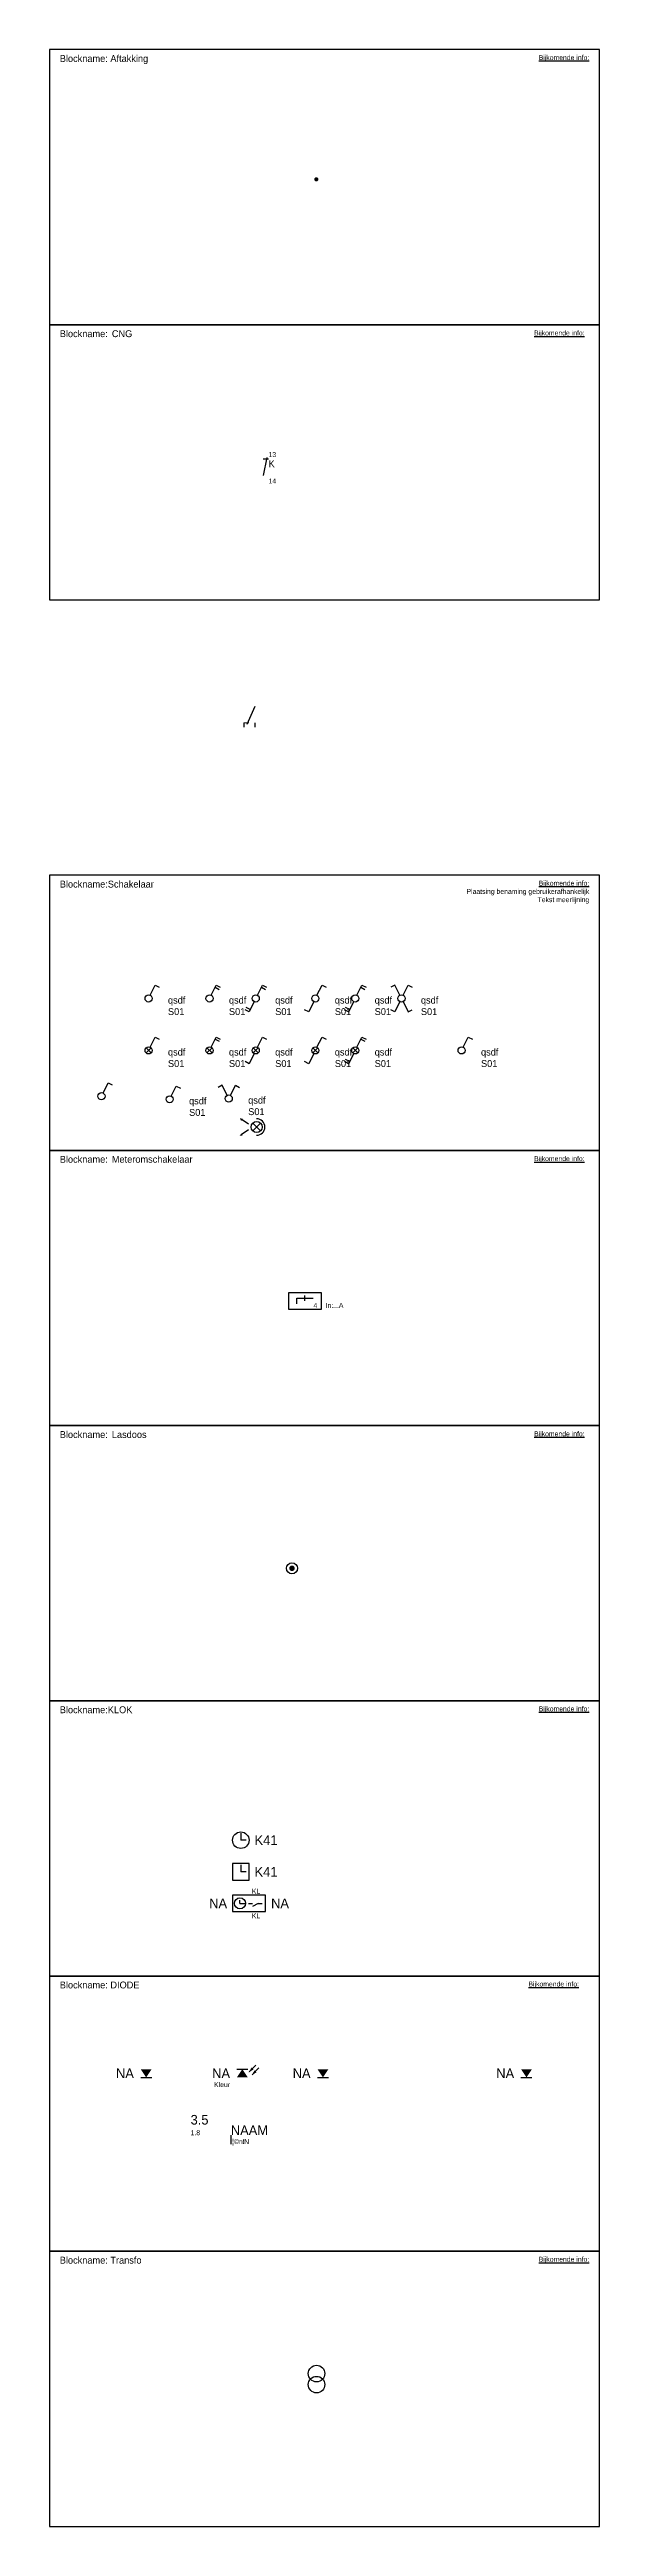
# Model space of a CAD drawing. Header units: millimetres. Extents: x -7152 to 5843, y -5056 to 10205.
# Drawn here: x 500 to 700, y 0 to 900 of the extents above; entities that cross this region are included whole.
import ezdxf
from ezdxf.enums import TextEntityAlignment as Align

# ---------------------------------------------------------------- set-up
doc = ezdxf.new("R2018")
doc.units = ezdxf.units.MM
doc.layers.add('18', color=1, linetype='Continuous')
doc.layers.add('35', color=2, linetype='Continuous')
doc.styles.add('ISOPLUS', font='isoplus')
doc.styles.get("Standard").update_dxf_attribs({"font": 'isoplus.shx'})
doc.dimstyles.new('ISO-25', dxfattribs={"dimtxt": 2.5, "dimasz": 2.5, "dimexe": 1.25, "dimexo": 0.625, "dimtad": 1, "dimtxsty": 'Standard', "dimcen": 2.5, "dimadec": 0, "dimazin": 0, "dimtfac": 1, "dimtmove": 0, "dimatfit": 3, "dimfxl": 1, "dimarcsym": 0})

msp = doc.modelspace()

# ---------------------------------------------------------------- texts
at = {"color": 7}
for s, p in [('Blockname: Aftakking', (503.742, 898)), ('Blockname:Schakelaar', (503.742, 598)), ('Blockname:KLOK', (503.742, 298)), ('Blockname: DIODE', (503.742, 198)), ('Blockname: Transfo', (503.742, 98))]:
    msp.add_text(s, height=2.5, dxfattribs=at).set_placement(p, align=Align.TOP_LEFT)
at = {"linetype": 'Continuous'}
for s, height, p in [('3.5', 3.5, (551.308, 146.028)), ('1.8', 1.8, (551.308, 142.166))]:
    msp.add_text(s, height=height, dxfattribs=at).set_placement(p)
at = {"color": 1, "style": 'ISOPLUS'}
msp.add_text('¦©n:', height=1.8, dxfattribs=at).set_placement((566.443, 138.955))
at = {"linetype": 'Continuous', "char_height": 1.8, "attachment_point": 3}
for s, insert in [('{\\LBijkomende info:}', (696.27, 898)), ('{\\LBijkomende info:\\P}Plaatsing benaming gebruikerafhankelijk\\PTekst meerlijning', (696.27, 598)), ('{\\LBijkomende info:}', (696.27, 298)), ('{\\LBijkomende info:}', (692.54, 198)), ('{\\LBijkomende info:}', (696.27, 98))]:
    msp.add_mtext_dynamic_manual_height_columns(s, width=92.06557, gutter_width=9, heights=[0], dxfattribs=dict(at, insert=insert))
at = {"color": 2, "style": 'ISOPLUS'}
msp.add_attdef('NAAM', (565.943, 142.205), '', height=3.5, dxfattribs=at)
at = {"color": 1, "style": 'ISOPLUS'}
msp.add_attdef('IN', text='', height=1.8, dxfattribs=at).set_placement((570.093, 139.855), align=Align.MIDDLE_LEFT)

# ---------------------------------------------------------------- blocks, each defined once
blk = doc.blocks.new('Aftakking')
at = {"linetype": 'Continuous'}
h = blk.add_hatch(color=0, dxfattribs=at)
h.dxf.hatch_style = 1
edge = h.paths.add_edge_path()
edge.add_arc((0, 0), 0.75, 0, 360)
blk = doc.blocks.new('*U294')
for p, q in [((0.58, 1.16), (2.41, 4.82)), ((2.41, 4.82), (3.91, 4.07))]:
    blk.add_line(p, q)
at = {"color": 0}
blk.add_circle((0, 0), 1.29, dxfattribs=at)
at = {"color": 1, "lineweight": 30, "flags": 104}
blk.add_attdef('NAAM', text='', height=1.8, dxfattribs=at).set_placement((7.06, 0.64), align=Align.MIDDLE_LEFT)
blk = doc.blocks.new('*U317')
at = {"color": 0}
blk.add_line((-2, 3), (2, 3), dxfattribs=at)
at = {"color": 1}
for p, q in [((2.47, 2.04), (4.95, 4.51)), ((3.54, 0.97), (6.01, 3.45))]:
    blk.add_line(p, q, dxfattribs=at)
at = {"color": 0}
blk.add_solid([(-2, 0), (2, 0), (0, 3)], dxfattribs=at)
at = {"color": 1}
for points in [[(2.3, 1.86), (3.36, 3.63), (4.07, 2.92)], [(3.36, 0.8), (4.42, 2.57), (5.13, 1.86)]]:
    blk.add_solid(points, dxfattribs=at)
at = {"color": 2, "linetype": 'Continuous', "style": 'ISOPLUS'}
blk.add_attdef('NAAM', text='', height=3.5, dxfattribs=at).set_placement((-4.48, -0.25), align=Align.RIGHT)
at = {"color": 1, "linetype": 'Continuous'}
blk.add_attdef('KLEUR', text='', height=1.8, dxfattribs=at).set_placement((-4.48, -3.5), align=Align.RIGHT)
blk = doc.blocks.new('*U316')
at = {"color": 0}
blk.add_line((-2, 0), (2, 0), dxfattribs=at)
blk.add_solid([(-2, 3), (2, 3), (0, 0)], dxfattribs=at)
at = {"color": 2, "linetype": 'Continuous', "style": 'ISOPLUS'}
blk.add_attdef('NAAM', text='', height=3.5, dxfattribs=at).set_placement((-4.48, -0.25), align=Align.RIGHT)
blk = doc.blocks.new('*U318')
at = {"color": 0}
blk.add_line((-2, 0), (2, 0), dxfattribs=at)
blk.add_solid([(-2, 3), (2, 3), (0, 0)], dxfattribs=at)
at = {"color": 2, "linetype": 'Continuous', "style": 'ISOPLUS'}
blk.add_attdef('NAAM', text='', height=3.5, dxfattribs=at).set_placement((-4.48, -0.25), align=Align.RIGHT)
blk = doc.blocks.new('*U373')
at = {"linetype": 'Continuous', "ltscale": 15}
for p, q in [((0, 0), (-2.98, -6.53)), ((-4, -6), (-4, -7.47))]:
    blk.add_line(p, q, dxfattribs=at)
at = {"linetype": 'ByBlock', "lineweight": 0}
blk.add_lwpolyline([(-2.18, -6), (-4, -6)], dxfattribs=at)
blk.add_lwpolyline([(0, -6), (0, -7.47)])
at = {"color": 1}
blk.add_attdef('ON/OF/SD_LL', text='', height=1.8, dxfattribs=at).set_placement((1.5, 0.6), align=Align.TOP_LEFT)
for tag, p in [('B_LL', (1.5, 2.4)), ('TR_LL', (1.5, -8.42))]:
    blk.add_attdef(tag, text='', height=1.8, dxfattribs=at).set_placement(p, align=Align.MIDDLE_LEFT)
blk.add_attdef('TL_LL', text='', height=1.8, dxfattribs=at).set_placement((-5.5, -8.42), align=Align.MIDDLE_RIGHT)
at = {"color": 2, "style": 'ISOPLUS'}
blk.add_attdef('NUM_LL', text='', height=2.5, dxfattribs=at).set_placement((1.5, -4), align=Align.MIDDLE_LEFT)
blk = doc.blocks.new('*U293')
for p, q in [((0.58, 1.16), (2.41, 4.82)), ((2.03, 4.05), (3.53, 3.31)), ((2.41, 4.82), (3.91, 4.07))]:
    blk.add_line(p, q)
at = {"color": 0}
blk.add_circle((0, 0), 1.29, dxfattribs=at)
at = {"color": 1, "lineweight": 30, "flags": 104}
blk.add_attdef('NAAM', text='', height=1.8, dxfattribs=at).set_placement((7.06, 0.64), align=Align.MIDDLE_LEFT)
blk = doc.blocks.new('*U296')
for p, q in [((0.58, 1.16), (2.41, 4.82)), ((2.03, 4.05), (3.53, 3.31)), ((2.41, 4.82), (3.91, 4.07)), ((-2.41, -4.82), (-3.91, -4.07)), ((-2.03, -4.05), (-3.53, -3.31)), ((-0.58, -1.16), (-2.41, -4.82))]:
    blk.add_line(p, q)
at = {"color": 0}
blk.add_circle((0, 0), 1.29, dxfattribs=at)
blk = doc.blocks.new('*U295')
for p, q in [((0.58, 1.16), (2.41, 4.82)), ((2.41, 4.82), (3.91, 4.07)), ((-2.41, -4.82), (-3.91, -4.07)), ((-0.58, -1.16), (-2.41, -4.82))]:
    blk.add_line(p, q)
at = {"color": 0}
blk.add_circle((0, 0), 1.29, dxfattribs=at)
blk = doc.blocks.new('*U297')
for p, q in [((-2.41, 4.82), (-3.91, 4.07)), ((-0.58, 1.16), (-2.41, 4.82)), ((0.58, 1.16), (2.41, 4.82)), ((2.41, 4.82), (3.91, 4.07)), ((-2.41, -4.82), (-3.91, -4.07)), ((-0.58, -1.16), (-2.41, -4.82)), ((0.58, -1.16), (2.41, -4.82)), ((2.41, -4.82), (3.91, -4.07))]:
    blk.add_line(p, q)
at = {"color": 0}
blk.add_circle((0, 0), 1.29, dxfattribs=at)
blk = doc.blocks.new('*U301')
for p, q in [((0.92, 0.92), (-0.92, -0.92)), ((0.92, -0.92), (-0.92, 0.92)), ((0.58, 1.16), (2.41, 4.82)), ((2.41, 4.82), (3.91, 4.07))]:
    blk.add_line(p, q)
at = {"color": 0}
blk.add_circle((0, 0), 1.29, dxfattribs=at)
at = {"color": 1, "lineweight": 30, "flags": 104}
blk.add_attdef('NAAM', text='', height=1.8, dxfattribs=at).set_placement((7.06, 0.64), align=Align.MIDDLE_LEFT)
blk = doc.blocks.new('*U300')
for p, q in [((0.92, 0.92), (-0.92, -0.92)), ((0.92, -0.92), (-0.92, 0.92)), ((0.58, 1.16), (2.41, 4.82)), ((2.03, 4.05), (3.53, 3.31)), ((2.41, 4.82), (3.91, 4.07))]:
    blk.add_line(p, q)
at = {"color": 0}
blk.add_circle((0, 0), 1.29, dxfattribs=at)
at = {"color": 1, "lineweight": 30, "flags": 104}
blk.add_attdef('NAAM', text='', height=1.8, dxfattribs=at).set_placement((7.06, 0.64), align=Align.MIDDLE_LEFT)
blk = doc.blocks.new('*U299')
for p, q in [((0.92, 0.92), (-0.92, -0.92)), ((0.92, -0.92), (-0.92, 0.92)), ((0.58, 1.16), (2.41, 4.82)), ((2.41, 4.82), (3.91, 4.07)), ((-2.41, -4.82), (-3.91, -4.07)), ((-0.58, -1.16), (-2.41, -4.82))]:
    blk.add_line(p, q)
at = {"color": 0}
blk.add_circle((0, 0), 1.29, dxfattribs=at)
blk = doc.blocks.new('*U298')
for p, q in [((0.92, 0.92), (-0.92, -0.92)), ((0.92, -0.92), (-0.92, 0.92)), ((0.58, 1.16), (2.41, 4.82)), ((2.03, 4.05), (3.53, 3.31)), ((2.41, 4.82), (3.91, 4.07)), ((-2.41, -4.82), (-3.91, -4.07)), ((-2.03, -4.05), (-3.53, -3.31)), ((-0.58, -1.16), (-2.41, -4.82))]:
    blk.add_line(p, q)
at = {"color": 0}
blk.add_circle((0, 0), 1.29, dxfattribs=at)
blk = doc.blocks.new('*U315')
at = {"color": 0, "linetype": 'Continuous'}
blk.add_lwpolyline([(0, -6), (12, -6), (12, 0), (0, 0)], close=True, dxfattribs=at)
at = {"layer": '18'}
for p, q in [((2.69, -3), (2.69, -1.88)), ((2.69, -3), (4.48, -3)), ((5.77, -3), (7.27, -3)), ((9.25, -3), (7.27, -4.14)), ((9.25, -3), (10.75, -3))]:
    blk.add_line(p, q, dxfattribs=at)
blk.add_circle((2.69, -3), 2, dxfattribs=at)
at = {"color": 1, "linetype": 'Continuous'}
blk.add_attdef('KLEMNRB', text='', height=1.8, dxfattribs=at).set_placement((7, 0), align=Align.BOTTOM_LEFT)
at = {"color": 2}
blk.add_attdef('NAAMSR', text='', height=3.5, dxfattribs=at).set_placement((-2, -3), align=Align.MIDDLE_RIGHT)
at = {"color": 1, "linetype": 'Continuous'}
blk.add_attdef('KLEMNRO', text='', height=1.8, dxfattribs=at).set_placement((7, -6.6), align=Align.TOP_LEFT)
at = {"color": 2}
blk.add_attdef('NAAMSL', text='', height=3.5, dxfattribs=at).set_placement((14, -3), align=Align.MIDDLE_LEFT)
blk = doc.blocks.new('*U377')
at = {"color": 0, "linetype": 'Continuous', "ltscale": 15}
for centre in [(0, 2), (0, -2)]:
    blk.add_circle(centre, 3, dxfattribs=at)
at = {"color": 2, "style": 'ISOPLUS'}
blk.add_attdef('NUM_K', text='', height=3.5, dxfattribs=at).set_placement((-4.5, 6.25), align=Align.MIDDLE_RIGHT)
at = {"color": 1, "style": 'ISOPLUS'}
for tag, p in [('UP_K', (-4.5, 2.82)), ('P_K', (-4.5, 0)), ('SCHAKELING_K', (-4.5, -5.6)), ('KLASSE_K', (-4.5, -8.4)), ('US_K', (-4.5, -2.8))]:
    blk.add_attdef(tag, text='', height=1.8, dxfattribs=at).set_placement(p, align=Align.MIDDLE_RIGHT)
blk = doc.blocks.new('*U418')
at = {"color": 0}
blk.add_lwpolyline([(0, 0), (200, 0), (200, 100), (0, 100)], close=True, dxfattribs=at)
blk.add_text('Blockname:', height=2.5, dxfattribs=at).set_placement((3.74, 98), align=Align.TOP_LEFT)
at = {"color": 0, "linetype": 'Continuous'}
blk.add_text('%%UBijkomende info:', height=1.8, dxfattribs=at).set_placement((176.22, 96.12))
at = {"color": 161, "linetype": 'Continuous', "ltscale": 15, "true_color": 0x8c9ff3}
blk.add_attdef('BLOCKNAME', (22.67, 95.5), '', height=2.5, dxfattribs=at)
blk = doc.blocks.new('*U414')
at = {"color": 0, "linetype": 'Continuous', "ltscale": 15}
for points in [[(1.4, 6.53), (0, 0)], [(0, 6), (2, 6)]]:
    blk.add_lwpolyline(points, dxfattribs=at)
at = {"color": 1, "style": 'ISOPLUS'}
blk.add_attdef('AMP', (2, 0), '', height=1.8, dxfattribs=at)
blk.add_attdef('KLNR1', text='', height=1.8, dxfattribs=at).set_placement((2, 7.6), align=Align.MIDDLE_LEFT)
at = {"color": 2, "style": 'ISOPLUS'}
blk.add_attdef('NAAM', (2, 3), '', height=2.5, dxfattribs=at)
at = {"color": 1}
blk.add_attdef('KLNR2', text='', height=1.8, dxfattribs=at).set_placement((2, -2), align=Align.MIDDLE_LEFT)
blk = doc.blocks.new('*U438')
at = {"color": 1, "linetype": 'ByBlock', "const_width": 1}
blk.add_lwpolyline([(-0.5, 0, 1), (0.5, 0, 1)], format="xyb", close=True, dxfattribs=at)
at = {"color": 0, "linetype": 'ByBlock'}
blk.add_circle((0, 0), 2, dxfattribs=at)
at = {"color": 2, "linetype": 'Continuous', "ltscale": 15}
blk.add_attdef('NAAM_L', text='', height=3.5, dxfattribs=at).set_placement((-3.5, 0), align=Align.MIDDLE_RIGHT)
at = {"color": 1, "linetype": 'Continuous', "ltscale": 15}
blk.add_attdef('TEKST135', text='', height=1.8, dxfattribs=at).set_placement((-2.47, 2.47), align=Align.RIGHT)
blk.add_attdef('TEKST45', (2.47, 2.47), '', height=1.8, dxfattribs=at)
at = {"color": 2, "linetype": 'Continuous', "ltscale": 15}
blk.add_attdef('NAAM_R', text='', height=3.5, dxfattribs=at).set_placement((3.5, 0), align=Align.MIDDLE_LEFT)
at = {"color": 1, "linetype": 'Continuous', "ltscale": 15}
blk.add_attdef('TEKST225', text='', height=1.8, dxfattribs=at).set_placement((-2.47, -2.47), align=Align.TOP_RIGHT)
blk.add_attdef('TEKST315', text='', height=1.8, dxfattribs=at).set_placement((2.47, -2.47), align=Align.TOP_LEFT)
blk = doc.blocks.new('Meteromschakelaar')
at = {"linetype": 'Continuous'}
blk.add_line((0, -3), (0, -1), dxfattribs=at)
at = {"color": 0, "linetype": 'Continuous'}
blk.add_lwpolyline([(-6, -6), (6, -6), (6, 0), (-6, 0)], close=True, dxfattribs=at)
at = {"layer": '35', "linetype": 'Continuous'}
blk.add_lwpolyline([(-3, -4), (-3, -2), (3, -2)], dxfattribs=at)
at = {"color": 1, "linetype": 'Continuous', "ltscale": 15}
blk.add_attdef('KLEMNRLB', text='', height=1.8, dxfattribs=at).set_placement((-4.5, 1.5), align=Align.RIGHT)
blk.add_attdef('KLEMNRRB', (4.5, 1.5), '', height=1.8, dxfattribs=at)
at = {"color": 2, "linetype": 'Continuous'}
blk.add_attdef('NAAM', (7.5, -2.5), '', height=3.5, dxfattribs=at)
at = {"color": 1, "linetype": 'Continuous', "ltscale": 15}
blk.add_attdef('KLEMNRLO', text='', height=1.8, dxfattribs=at).set_placement((-4.5, -7.5), align=Align.TOP_RIGHT)
at = {"color": 1, "linetype": 'Continuous'}
blk.add_attdef('POS', text='', height=1.8, dxfattribs=at).set_placement((4.5, -5.5), align=Align.RIGHT)
at = {"color": 1, "linetype": 'Continuous', "ltscale": 15}
blk.add_attdef('KLEMNRRO', text='', height=1.8, dxfattribs=at).set_placement((4.5, -7.5), align=Align.TOP_LEFT)
at = {"color": 1, "linetype": 'Continuous'}
blk.add_attdef('IN', (7.5, -5.5), '', height=1.8, dxfattribs=at)
blk = doc.blocks.new('*U302')
for p, q in [((0.58, 1.16), (2.41, 4.82)), ((2.41, 4.82), (3.91, 4.07))]:
    blk.add_line(p, q)
at = {"color": 0}
blk.add_circle((0, 0), 1.29, dxfattribs=at)
at = {"color": 1, "lineweight": 30, "flags": 104}
blk.add_attdef('NAAM', text='', height=1.8, dxfattribs=at).set_placement((7.06, 0.64), align=Align.MIDDLE_LEFT)
blk = doc.blocks.new('*U303')
for p, q in [((-2.41, 4.82), (-3.91, 4.07)), ((-0.58, 1.16), (-2.41, 4.82)), ((0.58, 1.16), (2.41, 4.82)), ((2.41, 4.82), (3.91, 4.07))]:
    blk.add_line(p, q)
at = {"color": 0}
blk.add_circle((0, 0), 1.29, dxfattribs=at)
blk = doc.blocks.new('*U439')
at = {"linetype": 'Continuous', "ltscale": 15}
for p, q in [((-3, 1), (-5.32, 2.62)), ((-3, -1), (-5.32, -2.62))]:
    blk.add_line(p, q, dxfattribs=at)
at = {"color": 0}
for p, q in [((-1.41, -1.41), (1.41, 1.41)), ((-1.41, 1.41), (1.41, -1.41))]:
    blk.add_line(p, q, dxfattribs=at)
at = {"linetype": 'Continuous', "ltscale": 15}
for points in [[(-5.32, 2.62, 1, 0, 0), (-6.14, 3.2, 0, 0, 0)], [(-5.32, -2.62, 1, 0, 0), (-6.14, -3.2, 0, 0, 0)]]:
    blk.add_lwpolyline(points, format="xyseb", dxfattribs=at)
blk.add_circle((0, 0), 2, dxfattribs=at)
blk.add_arc((0, 0), 3, 270, 90, dxfattribs=at)
at = {"color": 2}
blk.add_attdef('NAAMPL', text='', height=3.5, dxfattribs=at).set_placement((-4.5, 0), align=Align.MIDDLE_RIGHT)
blk.add_attdef('NAAMPR', text='', height=3.5, dxfattribs=at).set_placement((4.5, 0), align=Align.MIDDLE_LEFT)
at = {"color": 1}
blk.add_attdef('BIJKOMENDEPL', text='', height=1.8, dxfattribs=at).set_placement((-4.5, -4.75), align=Align.RIGHT)
blk.add_attdef('BIJKOMENDEPR', (4.5, -4.75), '', height=1.8, dxfattribs=at)
blk = doc.blocks.new('*U455')
for p, q in [((0.58, 1.16), (2.41, 4.82)), ((2.41, 4.82), (3.91, 4.07))]:
    blk.add_line(p, q)
at = {"color": 0}
blk.add_circle((0, 0), 1.29, dxfattribs=at)
at = {"color": 1, "lineweight": 30, "flags": 104}
blk.add_attdef('NAAM', text='', height=1.8, dxfattribs=at).set_placement((7.06, 0.64), align=Align.MIDDLE_LEFT)
blk = doc.blocks.new('*U314')
at = {"color": 0}
blk.add_circle((3, -3), 3, dxfattribs=at)
at = {"color": 2}
blk.add_attdef('NAAM', text='', height=3.5, dxfattribs=at).set_placement((8, -3), align=Align.MIDDLE_LEFT)
at = {"color": 7}
for points in [[(3, -0.5), (3, -3)], [(5, -3), (3, -3)]]:
    blk.add_leader(points, dimstyle='ISO-25', override={"dimasz": 0.75, "dimgap": 0.625, "dimtad": 0}, dxfattribs=at)
blk = doc.blocks.new('*U313')
at = {"color": 0}
blk.add_lwpolyline([(0, -6), (6, -6), (6, 0), (0, 0)], close=True, dxfattribs=at)
at = {"color": 2}
blk.add_attdef('NAAM', text='', height=3.5, dxfattribs=at).set_placement((8, -3), align=Align.MIDDLE_LEFT)
at = {"color": 7}
for points in [[(3, -0.5), (3, -3)], [(5, -3), (3, -3)]]:
    blk.add_leader(points, dimstyle='ISO-25', override={"dimasz": 0.75, "dimgap": 0.625, "dimtad": 0}, dxfattribs=at)

# ---------------------------------------------------------------- linework, layer by layer
at = {"linetype": 'Continuous'}
msp.add_line((565.943, 142.205), (565.943, 138.955), dxfattribs=at)
at = {"color": 110, "linetype": 'Continuous'}
for points in [[(500, 800), (700, 800), (700, 900), (500, 900)], [(500, 500), (700, 500), (700, 600), (500, 600)], [(500, 200), (700, 200), (700, 300), (500, 300)], [(500, 100), (700, 100), (700, 200), (500, 200)], [(500, 0), (700, 0), (700, 100), (500, 100)]]:
    msp.add_lwpolyline(points, close=True, dxfattribs=at)

# ---------------------------------------------------------------- block references
at = {"linetype": 'Continuous'}
for name, p in [('Aftakking', (597.033, 852.833)), ('*U455', (518.897, 519.691)), ('*U438', (588.173, 348.165))]:
    msp.add_blockref(name, p, dxfattribs=at)
at = {"color": 110, "linetype": 'Continuous'}
for p, values in [((500, 700), {'BLOCKNAME': 'CNG'}), ((500, 400), {'BLOCKNAME': 'Meteromschakelaar'}), ((500, 300), {'BLOCKNAME': 'Lasdoos'})]:
    msp.add_blockref('*U418', p, dxfattribs=at).add_auto_attribs(values)
at = {"linetype": 'Continuous', "ltscale": 15}
msp.add_blockref('*U414', (577.657, 745.231), dxfattribs=at).add_auto_attribs({'NAAM': 'K', 'KLNR1': '13', 'KLNR2': '14'})
for name, p in [('*U373', (574.69, 661.306)), ('*U377', (597.109, 53.547))]:
    msp.add_blockref(name, p, dxfattribs=at)
ref = msp.add_blockref('*U294', (536.02, 555.201))
lines = msp.add_mtext('qsdf\\PS01', dxfattribs={"color": 1, "insert": (543.081, 555.844), "char_height": 2.5, "attachment_point": 1})
ref.add_attrib('NAAM', '', (543.081, 555.844), dxfattribs={"flags": 104}).embed_mtext(lines)
ref = msp.add_blockref('*U293', (558.192, 555.201))
lines = msp.add_mtext('qsdf\\PS01', dxfattribs={"color": 1, "insert": (565.254, 555.844), "char_height": 2.5, "attachment_point": 1})
ref.add_attrib('NAAM', '', (565.254, 555.844), dxfattribs={"flags": 104}).embed_mtext(lines)
ref = msp.add_blockref('*U296', (575.005, 555.201))
lines = msp.add_mtext('qsdf\\PS01', dxfattribs={"color": 1, "insert": (582.066, 555.844), "char_height": 2.5, "attachment_point": 1})
ref.add_attrib('NAAM', '', (582.066, 555.844), dxfattribs={"flags": 104}).embed_mtext(lines)
ref = msp.add_blockref('*U295', (596.69, 555.201))
lines = msp.add_mtext('qsdf\\PS01', dxfattribs={"color": 1, "insert": (603.751, 555.844), "char_height": 2.5, "attachment_point": 1})
ref.add_attrib('NAAM', '', (603.751, 555.844), dxfattribs={"flags": 104}).embed_mtext(lines)
ref = msp.add_blockref('*U296', (611.187, 555.201))
lines = msp.add_mtext('qsdf\\PS01', dxfattribs={"color": 1, "insert": (618.249, 555.844), "char_height": 2.5, "attachment_point": 1})
ref.add_attrib('NAAM', '', (618.249, 555.844), dxfattribs={"flags": 104}).embed_mtext(lines)
ref = msp.add_blockref('*U297', (628, 555.201))
lines = msp.add_mtext('qsdf\\PS01', dxfattribs={"color": 1, "insert": (635.061, 555.844), "char_height": 2.5, "attachment_point": 1})
ref.add_attrib('NAAM', '', (635.061, 555.844), dxfattribs={"flags": 104}).embed_mtext(lines)
ref = msp.add_blockref('*U301', (536.02, 536.327))
lines = msp.add_mtext('qsdf\\PS01', dxfattribs={"color": 1, "insert": (543.081, 536.97), "char_height": 2.5, "attachment_point": 1})
ref.add_attrib('NAAM', '', (543.081, 536.97), dxfattribs={"flags": 104}).embed_mtext(lines)
ref = msp.add_blockref('*U300', (558.192, 536.327))
lines = msp.add_mtext('qsdf\\PS01', dxfattribs={"color": 1, "insert": (565.254, 536.97), "char_height": 2.5, "attachment_point": 1})
ref.add_attrib('NAAM', '', (565.254, 536.97), dxfattribs={"flags": 104}).embed_mtext(lines)
ref = msp.add_blockref('*U299', (575.005, 536.327))
lines = msp.add_mtext('qsdf\\PS01', dxfattribs={"color": 1, "insert": (582.066, 536.97), "char_height": 2.5, "attachment_point": 1})
ref.add_attrib('NAAM', '', (582.066, 536.97), dxfattribs={"flags": 104}).embed_mtext(lines)
ref = msp.add_blockref('*U299', (596.69, 536.327))
lines = msp.add_mtext('qsdf\\PS01', dxfattribs={"color": 1, "insert": (603.751, 536.97), "char_height": 2.5, "attachment_point": 1})
ref.add_attrib('NAAM', '', (603.751, 536.97), dxfattribs={"flags": 104}).embed_mtext(lines)
ref = msp.add_blockref('*U298', (611.187, 536.327))
lines = msp.add_mtext('qsdf\\PS01', dxfattribs={"color": 1, "insert": (618.249, 536.97), "char_height": 2.5, "attachment_point": 1})
ref.add_attrib('NAAM', '', (618.249, 536.97), dxfattribs={"flags": 104}).embed_mtext(lines)
ref = msp.add_blockref('*U294', (649.855, 536.327))
lines = msp.add_mtext('qsdf\\PS01', dxfattribs={"color": 1, "insert": (656.917, 536.97), "char_height": 2.5, "attachment_point": 1})
ref.add_attrib('NAAM', '', (656.917, 536.97), dxfattribs={"flags": 104}).embed_mtext(lines)
ref = msp.add_blockref('*U302', (543.7, 518.574))
lines = msp.add_mtext('qsdf\\PS01', dxfattribs={"color": 1, "insert": (550.762, 519.217), "char_height": 2.5, "attachment_point": 1})
ref.add_attrib('NAAM', '', (550.762, 519.217), dxfattribs={"flags": 104}).embed_mtext(lines)
ref = msp.add_blockref('*U303', (565.19, 518.843))
lines = msp.add_mtext('qsdf\\PS01', dxfattribs={"color": 1, "insert": (572.252, 519.486), "char_height": 2.5, "attachment_point": 1})
ref.add_attrib('NAAM', '', (572.252, 519.486), dxfattribs={"flags": 104}).embed_mtext(lines)
msp.add_blockref('*U439', (575.333, 508.481))
at = {"linetype": 'Continuous'}
msp.add_blockref('Meteromschakelaar', (592.895, 448.284), dxfattribs=at).add_auto_attribs({'IN': 'In:...A', 'POS': '4'})
for name, p, values in [('*U314', (566.571, 252.361), {'NAAM': 'K41'}), ('*U313', (566.571, 240.858), {'NAAM': 'K41'}), ('*U315', (566.571, 229.396), {'NAAMSL': 'NA', 'NAAMSR': 'NA', 'KLEMNRB': 'KL', 'KLEMNRO': 'KL'}), ('*U316', (535.166, 163.157), {'NAAM': 'NA'}), ('*U317', (570.138, 163.157), {'NAAM': 'NA', 'KLEUR': 'Kleur'}), ('*U318', (599.426, 163.157), {'NAAM': 'NA'}), ('*U316', (673.448, 163.157), {'NAAM': 'NA'})]:
    msp.add_blockref(name, p).add_auto_attribs(values)

msp.set_redraw_order([(e.dxf.handle, doc.entitydb.next_handle()) for e in msp.query("TEXT MTEXT ATTDEF DIMENSION ARC_DIMENSION")])  # texts and dimensions are drawn at this point

doc.saveas('drawing.dxf')
